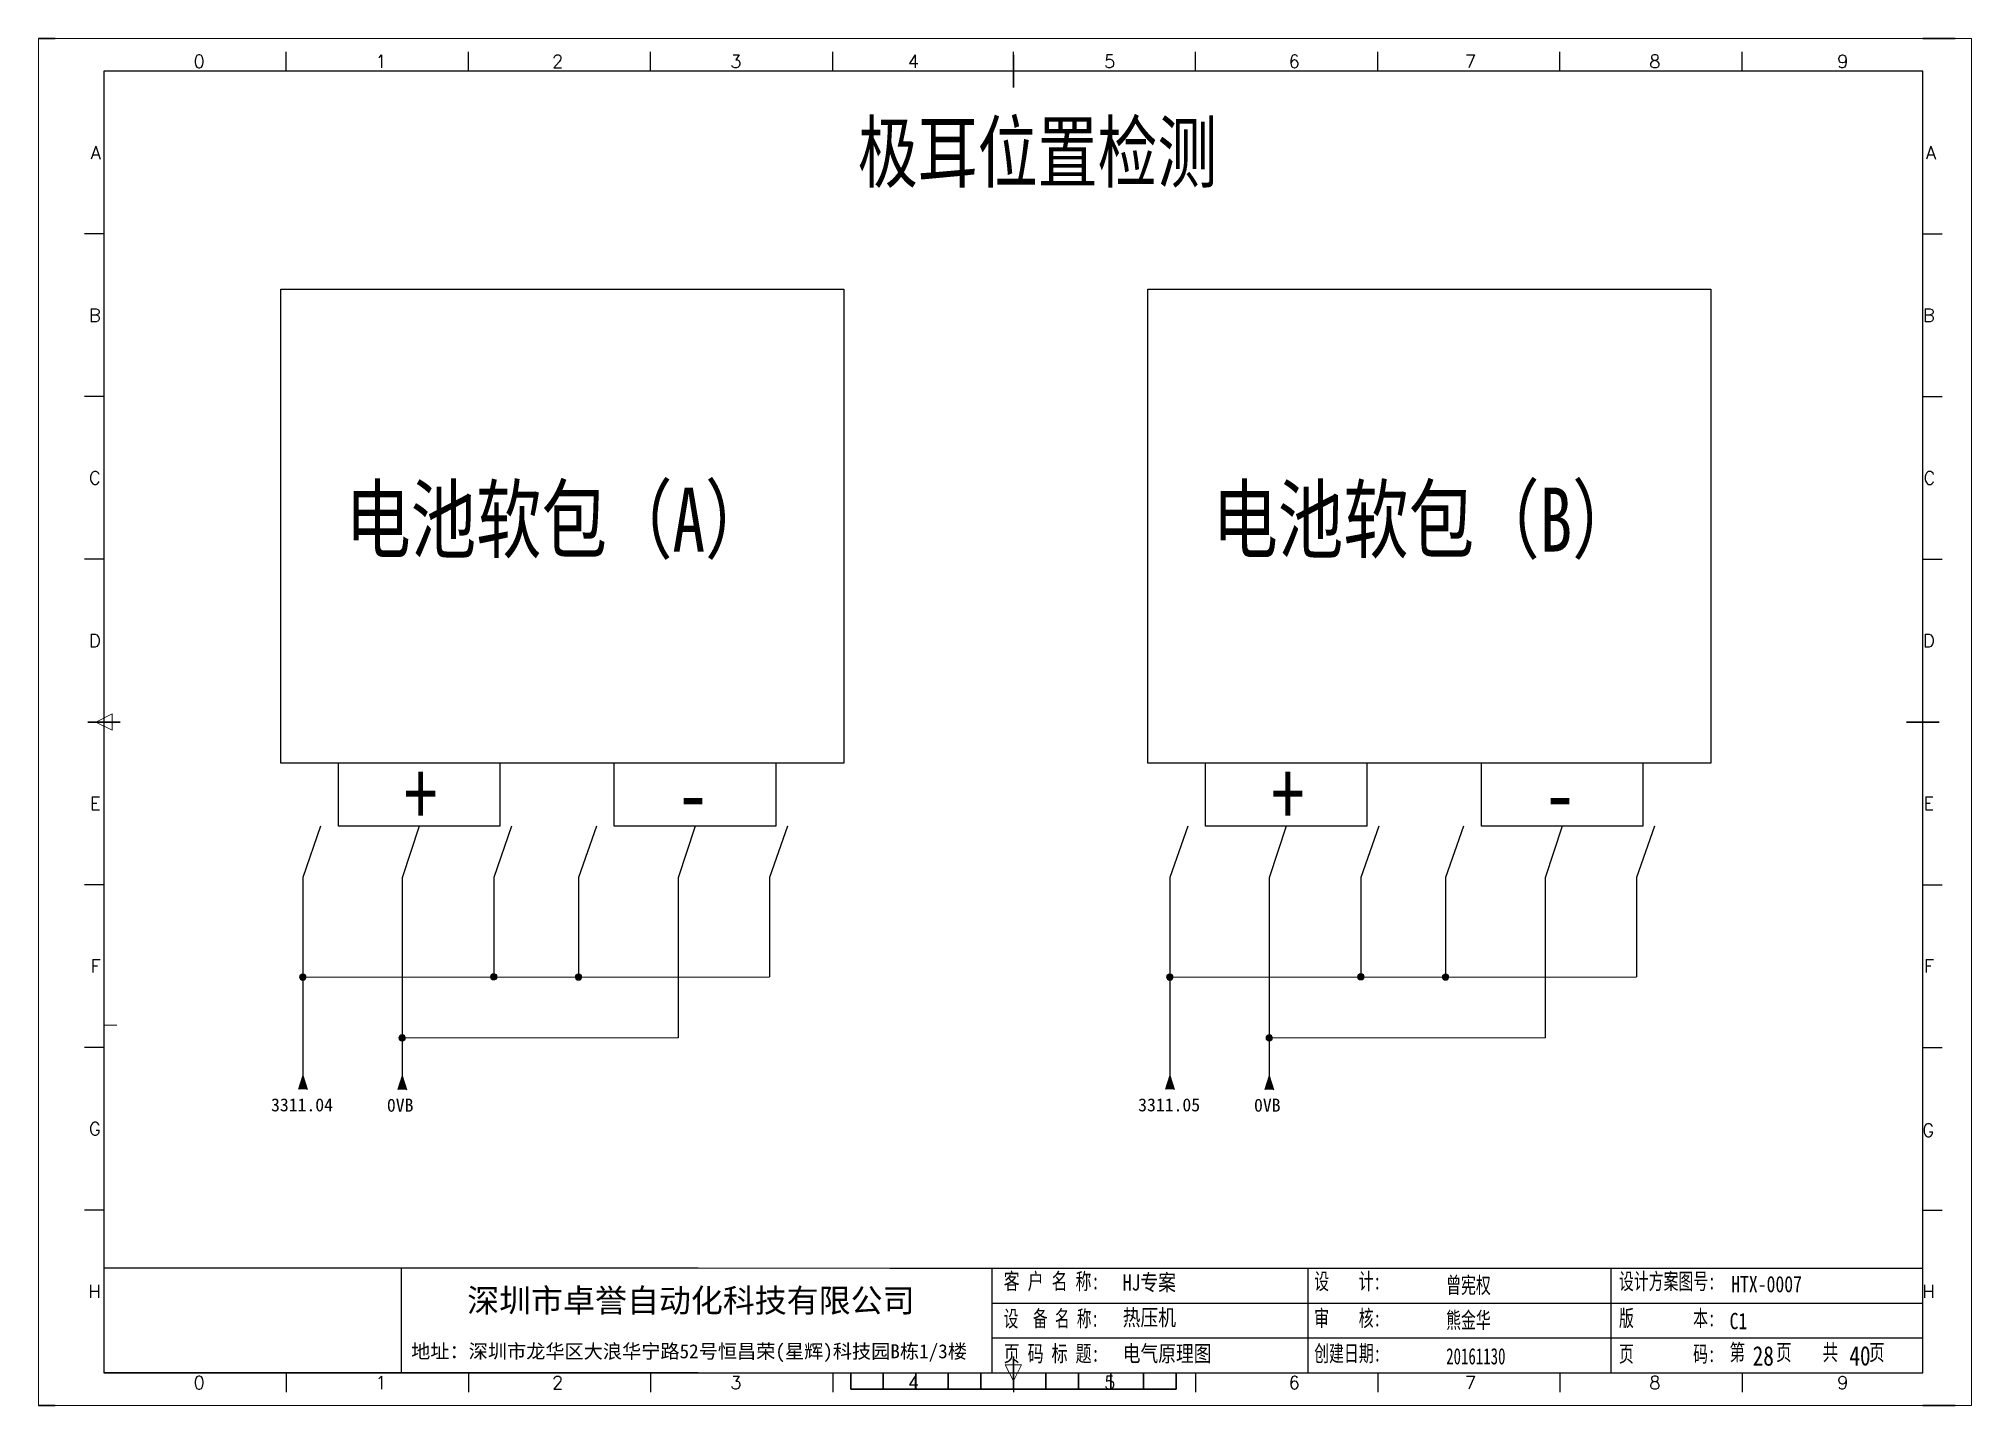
# Model space of a CAD drawing. Extents: x 35123 to 43919, y -4314 to -326.
# Drawn here: x 38294.6 to 38591.6, y -3613.9 to -3403.9 of the extents above; entities that cross this region are included whole.
import ezdxf
from ezdxf.enums import TextEntityAlignment as Align

# ---------------------------------------------------------------- set-up
doc = ezdxf.new("R2010")
doc.units = 0
doc.header["$MEASUREMENT"] = 0
doc.layers.add('AE_BOR', color=1, linetype='Continuous')
doc.layers.add('细实线层', color=7, linetype='Continuous')
doc.styles.add('Standard0.67', font='', dxfattribs={"width": 0.67})
doc.styles.add('Standard_0.8', font='SimSun.ttf', dxfattribs={"width": 0.8})
doc.styles.add('WD', font='romans.shx', dxfattribs={"bigfont": 'gbcbig.shx'})
doc.styles.add('宋', font='SimSun.ttf', dxfattribs={"width": 0.7})
doc.styles.add('宋体', font='SimSun.ttf', dxfattribs={"width": 0.75})
doc.styles.get('Standard0.67').set_extended_font_data('FangSong_GB2312')

msp = doc.modelspace()

# ---------------------------------------------------------------- texts
at = {"style": '宋体', "width": 0.75}
msp.add_text('极耳位置检测', height=9, dxfattribs=at).set_placement((38448.115, -3425.813), align=Align.CENTER)
for s, p in [('电池软包（A）', (38341.734, -3482.675)), ('电池软包（B）', (38474.983, -3482.675)), ('+', (38350.815, -3524.82)), ('+', (38484.064, -3524.82)), ('-', (38392.648, -3524.82)), ('-', (38525.897, -3524.82))]:
    msp.add_text(s, height=9.828, dxfattribs=at).set_placement(p)
for s, insert, char_height, width, attachment_point in [('{\\fSimSun|b0|i0|c134|p2;3311.04}', (38330.319, -3566.697), 2, 4.60095, 1), ('{\\fSimSun|b0|i0|c134|p2;0\\fSimSun|b0|i0|c0|p2;V\\fSimSun|b0|i0|c134|p2;B}', (38348.127, -3566.747), 2, 4.60095, 1), ('{\\fSimSun|b0|i0|c134|p2;0\\fSimSun|b0|i0|c0|p2;V\\fSimSun|b0|i0|c134|p2;B}', (38348.127, -3566.747), 2, 4.60095, 1), ('{\\fSimSun|b0|i0|c134|p2;3311.05}', (38463.568, -3566.697), 2, 4.60095, 1), ('{\\fSimSun|b0|i0|c134|p2;0\\fSimSun|b0|i0|c0|p2;V\\fSimSun|b0|i0|c134|p2;B}', (38481.376, -3566.747), 2, 4.60095, 1), ('{\\fSimSun|b0|i0|c134|p2;0\\fSimSun|b0|i0|c0|p2;V\\fSimSun|b0|i0|c134|p2;B}', (38481.376, -3566.747), 2, 4.60095, 1), ('{\\fSimSun|b0|i0|c134|p2;深圳市卓誉自动化科技有限公司}', (38360.463, -3599.958), 3.6, 80.67766, 7), ('{\\fSimSun|b0|i0|c134|p2;地址：深圳市龙华区大浪华宁路52号恒昌荣(星辉)科技园B栋1/3楼}', (38351.851, -3607.218), 2.16, 89.25675, 7)]:
    msp.add_mtext(s, dxfattribs=dict(insert=insert, char_height=char_height, width=width, attachment_point=attachment_point))
at = {"ltscale": 2, "attachment_point": 1}
for s, insert, char_height, width, style in [('{\\fSimSun|b0|i0|c134|p2;\\W0.72;客 户 名 称:}', (38442.911, -3593.553), 2.5, 16.24768, 'Standard0.67'), ('HJ专案', (38461.198, -3593.727), 2.5, 33.90777, 'Standard_0.8'), ('{\\fSimSun|b0|i0|c134|p2;设    计:}', (38490.625, -3593.553), 2.5, 12.03121, 'Standard0.67'), ('{\\fSimSun|b0|i0|c134|p2;设计方案图号:}', (38537.458, -3593.553), 2.5, 15.1644, 'Standard0.67'), ('{\\fSimSun|b0|i0|c134|p2;曾宪权}', (38510.903, -3594.155), 2.5, 12.03121, 'Standard0.67'), ('{\\f@SimSun|b0|i0|c134|p2;HTX-0007}', (38554.697, -3593.994), 2.5, 33.90777, 'Standard_0.8'), ('{\\fSimSun|b0|i0|c134|p2;\\W0.66;设  备 名 称:}', (38442.911, -3599.282), 2.5, 15.12342, 'Standard0.67'), ('{\\fSimSun|b0|i0|c134|p2;热压机}', (38461.198, -3599.115), 2.5, 33.90777, 'Standard_0.8'), ('{\\fSimSun|b0|i0|c134|p2;审    核:}', (38490.625, -3599.227), 2.5, 12.03121, 'Standard0.67'), ('{\\fSimSun|b0|i0|c134|p2;熊金华}', (38510.903, -3599.517), 2.5, 12.03121, 'Standard0.67'), ('{\\fSimSun|b0|i0|c134|p2;版        本:}', (38537.458, -3599.227), 2.5, 16.84978, 'Standard0.67'), ('C1', (38554.457, -3599.667), 2.5, 5.97175, 'Standard_0.8'), ('{\\fSimSun|b0|i0|c134|p2;\\W0.72;页 码 标 题:}', (38442.911, -3604.65), 2.5, 15.12342, 'Standard0.67'), ('{\\fSimSun|b0|i0|c134|p2;电气原理图}', (38461.198, -3604.663), 2.5, 33.90777, 'Standard_0.8'), ('{\\fSimSun|b0|i0|c134|p2;创建日期:}', (38490.625, -3604.634), 2.5, 12.03121, 'Standard0.67'), ('{\\fSimSun|b0|i0|c134|p2;20161130}', (38510.903, -3605.075), 2.5, 12.03121, 'Standard0.67'), ('{\\fSimSun|b0|i0|c134|p2;页        码:}', (38537.458, -3604.713), 2.5, 15.72579, 'Standard0.67'), ('第    页    共    页', (38554.455, -3604.468), 2.5, 33.90777, '宋'), ('28', (38558.003, -3604.773), 3, 3.76639, 'Standard_0.8'), ('40', (38572.861, -3604.748), 3, 3.76639, 'Standard_0.8')]:
    msp.add_mtext(s, dxfattribs=dict(at, insert=insert, char_height=char_height, width=width, style=style))

# ---------------------------------------------------------------- blocks, each defined once
blk = doc.blocks.new('gb_a2_a')
for p, q in [((584, 410), (25, 410)), ((25, 410), (25, 10)), ((584, 10), (584, 410)), ((25, 10), (584, 10))]:
    blk.add_line(p, q)
at = {"lineweight": 9, "ltscale": 0.1}
blk.add_line((25, 116.86), (29, 116.86), dxfattribs=at)
at = {"layer": 'AE_BOR', "lineweight": 30}
for p, q in [((10, 420), (4.93, 420)), ((594, 420), (584, 420)), ((4.93, 0), (10, 0)), ((594, 0), (584, 0))]:
    blk.add_line(p, q, dxfattribs=at)
at = {"layer": 'AE_BOR', "color": 1, "lineweight": 15}
for p, q in [((4.93, 420), (598.93, 420)), ((4.93, 0), (4.93, 420)), ((598.93, 420), (598.93, 0)), ((22.5, 210), (27.5, 212.5)), ((27.5, 207.5), (22.5, 210)), ((27.5, 212.5), (27.5, 207.5)), ((304.5, 7.5), (302, 12.5)), ((302, 12.5), (307, 12.5)), ((307, 12.5), (304.5, 7.5)), ((598.93, 0), (4.93, 0))]:
    blk.add_line(p, q, dxfattribs=at)
at = {"layer": 'AE_BOR'}
for p, q in [((81, 410), (81, 416)), ((137, 410), (137, 416)), ((193, 410), (193, 416)), ((249, 410), (249, 416)), ((304.5, 410), (304.5, 416)), ((360.5, 410), (360.5, 416)), ((416.5, 410), (416.5, 416)), ((472.5, 410), (472.5, 416)), ((528.5, 410), (528.5, 416)), ((25, 360), (19, 360)), ((584, 360), (590, 360)), ((25, 310), (19, 310)), ((584, 310), (590, 310)), ((25, 260), (19, 260)), ((584, 260), (590, 260)), ((25, 160), (19, 160)), ((584, 160), (590, 160)), ((25, 110), (19, 110)), ((584, 110), (590, 110)), ((25, 60), (19, 60)), ((584, 60), (590, 60)), ((81, 10), (81, 4)), ((137, 10), (137, 4)), ((193, 10), (193, 4)), ((249, 10), (249, 4)), ((304.5, 10), (304.5, 4)), ((360.5, 10), (360.5, 4)), ((416.5, 10), (416.5, 4)), ((472.5, 10), (472.5, 4)), ((528.5, 10), (528.5, 4))]:
    blk.add_line(p, q, dxfattribs=at)
at = {"layer": 'AE_BOR', "color": 2, "lineweight": 30}
for p, q in [((304.5, 405), (304.5, 415)), ((20, 210), (30, 210)), ((579, 210), (589, 210)), ((304.5, 10), (304.5, 15)), ((304.5, 15), (304.5, 5)), ((254.5, 5), (254.5, 10)), ((264.5, 5), (264.5, 10)), ((274.5, 5), (274.5, 10)), ((284.5, 5), (284.5, 10)), ((294.5, 5), (294.5, 10)), ((304.5, 10), (304.5, 5)), ((314.5, 5), (314.5, 10)), ((324.5, 5), (324.5, 10)), ((334.5, 5), (334.5, 10)), ((344.5, 5), (344.5, 10)), ((354.5, 5), (354.5, 10)), ((254.5, 5), (354.5, 5))]:
    blk.add_line(p, q, dxfattribs=at)
at = {"layer": 'AE_BOR', "style": 'WD'}
for s, p in [('0', (54.27, 411)), ('1', (110.12, 411)), ('2', (164.42, 411)), ('3', (219.22, 411)), ('4', (273.82, 411)), ('5', (334.12, 411)), ('6', (390.81, 411)), ('7', (445.01, 411)), ('8', (501.67, 411)), ('9', (559.4, 411)), ('0', (54.27, 5)), ('1', (110.12, 5)), ('2', (164.42, 5)), ('3', (219.22, 5)), ('4', (273.82, 5)), ('5', (334.12, 5)), ('6', (390.81, 5)), ('7', (445.01, 5)), ('8', (501.67, 5)), ('9', (559.4, 5))]:
    blk.add_text(s, height=4, dxfattribs=at).set_placement(p, align=Align.CENTER)
for s, p in [('A', (24, 385)), ('A', (588.05, 385)), ('B', (24, 335)), ('B', (587.67, 335)), ('C', (24, 285)), ('C', (587.86, 285)), ('D', (24, 235)), ('D', (587.67, 235)), ('E', (24, 185)), ('E', (587.48, 185)), ('F', (24, 135)), ('F', (587.48, 135)), ('F', (587.48, 135)), ('G', (24, 85)), ('G', (587.48, 84.56)), ('H', (24, 35)), ('H', (587.67, 35))]:
    blk.add_text(s, height=4, dxfattribs=at).set_placement(p, align=Align.MIDDLE_RIGHT)

# ---------------------------------------------------------------- hatches: boundary and pattern name
at = {"lineweight": 0}
h = msp.add_hatch(color=256, dxfattribs=at)
edge = h.paths.add_edge_path()
edge.add_arc((38335.191, -3548.062), 0.5, 0, 360)
h = msp.add_hatch(color=256, dxfattribs=at)
edge = h.paths.add_edge_path()
edge.add_arc((38364.541, -3548.011), 0.5, 0, 360)
h = msp.add_hatch(color=256, dxfattribs=at)
edge = h.paths.add_edge_path()
edge.add_arc((38377.577, -3548.062), 0.5, 0, 360)
h = msp.add_hatch(color=256, dxfattribs=at)
edge = h.paths.add_edge_path()
edge.add_arc((38468.439, -3548.062), 0.5, 0, 360)
h = msp.add_hatch(color=256, dxfattribs=at)
edge = h.paths.add_edge_path()
edge.add_arc((38497.79, -3548.011), 0.5, 0, 360)
h = msp.add_hatch(color=256, dxfattribs=at)
edge = h.paths.add_edge_path()
edge.add_arc((38510.825, -3548.062), 0.5, 0, 360)
h = msp.add_hatch(color=256, dxfattribs=at)
edge = h.paths.add_edge_path()
edge.add_arc((38350.476, -3557.415), 0.5, 0, 360)
h = msp.add_hatch(color=256, dxfattribs=at)
edge = h.paths.add_edge_path()
edge.add_arc((38483.725, -3557.415), 0.5, 0, 360)
for points in [[(38335.191, -3563.256), (38335.854, -3565.326), (38334.528, -3565.326)], [(38335.191, -3563.256), (38335.854, -3565.326), (38334.528, -3565.326)], [(38350.476, -3563.307), (38351.139, -3565.376), (38349.813, -3565.376)], [(38350.476, -3563.307), (38351.139, -3565.376), (38349.813, -3565.376)], [(38468.439, -3563.256), (38469.103, -3565.326), (38467.776, -3565.326)], [(38468.439, -3563.256), (38469.103, -3565.326), (38467.776, -3565.326)], [(38483.725, -3563.307), (38484.388, -3565.376), (38483.061, -3565.376)], [(38483.725, -3563.307), (38484.388, -3565.376), (38483.061, -3565.376)]]:
    msp.add_hatch(color=256).paths.add_polyline_path(points)

# ---------------------------------------------------------------- linework, layer by layer
for p, q in [((38331.827, -3442.337), (38418.326, -3442.337)), ((38331.827, -3515.206), (38331.827, -3442.337)), ((38418.326, -3442.337), (38418.326, -3515.206)), ((38465.076, -3442.337), (38551.575, -3442.337)), ((38465.076, -3515.206), (38465.076, -3442.337)), ((38551.575, -3442.337), (38551.575, -3515.206)), ((38418.326, -3515.206), (38331.827, -3515.206)), ((38340.687, -3524.859), (38340.687, -3515.206)), ((38365.489, -3515.206), (38365.489, -3524.859)), ((38383.073, -3524.859), (38383.073, -3515.206)), ((38407.875, -3515.206), (38407.875, -3524.859)), ((38551.575, -3515.206), (38465.076, -3515.206)), ((38473.935, -3524.859), (38473.935, -3515.206)), ((38498.738, -3515.206), (38498.738, -3524.859)), ((38516.321, -3524.859), (38516.321, -3515.206)), ((38541.123, -3515.206), (38541.123, -3524.859)), ((38337.941, -3524.859), (38335.191, -3532.766)), ((38365.489, -3524.859), (38340.687, -3524.859)), ((38353.088, -3524.859), (38350.476, -3532.816)), ((38367.291, -3524.859), (38364.541, -3532.766)), ((38380.327, -3524.859), (38377.577, -3532.766)), ((38407.875, -3524.859), (38383.073, -3524.859)), ((38395.474, -3524.859), (38392.862, -3532.816)), ((38409.677, -3524.859), (38406.927, -3532.766)), ((38471.189, -3524.859), (38468.439, -3532.766)), ((38498.738, -3524.859), (38473.935, -3524.859)), ((38486.336, -3524.859), (38483.725, -3532.816)), ((38500.54, -3524.859), (38497.79, -3532.766)), ((38513.575, -3524.859), (38510.825, -3532.766)), ((38541.123, -3524.859), (38516.321, -3524.859)), ((38528.722, -3524.859), (38526.111, -3532.816)), ((38542.926, -3524.859), (38540.176, -3532.766)), ((38335.191, -3532.766), (38335.191, -3563.256)), ((38350.476, -3532.816), (38350.476, -3563.307)), ((38364.541, -3532.766), (38364.541, -3548.011)), ((38377.577, -3532.766), (38377.577, -3548.062)), ((38392.862, -3532.816), (38392.862, -3557.415)), ((38406.927, -3532.766), (38406.927, -3548.011)), ((38468.439, -3532.766), (38468.439, -3563.256)), ((38483.725, -3532.816), (38483.725, -3563.307)), ((38497.79, -3532.766), (38497.79, -3548.011)), ((38510.825, -3532.766), (38510.825, -3548.062)), ((38526.111, -3532.816), (38526.111, -3557.415)), ((38540.176, -3532.766), (38540.176, -3548.011)), ((38335.191, -3563.256), (38334.528, -3565.326)), ((38335.191, -3563.256), (38334.528, -3565.326)), ((38335.191, -3563.256), (38335.854, -3565.326)), ((38335.191, -3563.256), (38335.854, -3565.326)), ((38350.476, -3563.307), (38349.813, -3565.376)), ((38350.476, -3563.307), (38349.813, -3565.376)), ((38350.476, -3563.307), (38351.139, -3565.376)), ((38350.476, -3563.307), (38351.139, -3565.376)), ((38468.439, -3563.256), (38467.776, -3565.326)), ((38468.439, -3563.256), (38467.776, -3565.326)), ((38468.439, -3563.256), (38469.103, -3565.326)), ((38468.439, -3563.256), (38469.103, -3565.326)), ((38483.725, -3563.307), (38483.061, -3565.376)), ((38483.725, -3563.307), (38483.061, -3565.376)), ((38483.725, -3563.307), (38484.388, -3565.376)), ((38483.725, -3563.307), (38484.388, -3565.376)), ((38350.295, -3592.785), (38350.295, -3608.87)), ((38441.108, -3598.146), (38485.359, -3598.146)), ((38485.359, -3598.146), (38554.145, -3598.146)), ((38554.145, -3598.146), (38584.143, -3598.146)), ((38441.108, -3603.508), (38485.359, -3603.508)), ((38485.359, -3603.508), (38554.145, -3603.508)), ((38554.145, -3603.508), (38584.143, -3603.508)), ((38425.409, -3608.87), (38485.359, -3608.87)), ((38485.359, -3608.87), (38554.145, -3608.87))]:
    msp.add_line(p, q)
at = {"ltscale": 2}
for p, q in [((38395.947, -3592.785), (38304.643, -3592.785)), ((38425.409, -3592.785), (38584.143, -3592.785)), ((38441.108, -3592.785), (38441.108, -3608.87)), ((38489.673, -3608.87), (38489.673, -3592.785)), ((38536.254, -3608.87), (38536.254, -3592.785)), ((38395.947, -3608.87), (38304.643, -3608.87)), ((38554.145, -3608.87), (38584.143, -3608.87))]:
    msp.add_line(p, q, dxfattribs=at)
at = {"lineweight": 9, "ltscale": 0.1}
for p, q in [((38395.947, -3592.785), (38425.409, -3592.785)), ((38395.947, -3608.87), (38425.409, -3608.87)), ((38424.052, -3608.87), (38424.052, -3608.87)), ((38424.052, -3608.87), (38424.052, -3608.87))]:
    msp.add_line(p, q, dxfattribs=at)
at = {"lineweight": 0}
for centre in [(38335.191, -3548.062), (38364.541, -3548.011), (38377.577, -3548.062), (38468.439, -3548.062), (38497.79, -3548.011), (38510.825, -3548.062), (38350.476, -3557.415), (38483.725, -3557.415)]:
    msp.add_circle(centre, 0.5, dxfattribs=at)
at = {"layer": '细实线层', "lineweight": 0}
for p, q in [((38335.191, -3548.062), (38406.927, -3548.062)), ((38468.439, -3548.062), (38540.176, -3548.062)), ((38350.476, -3557.415), (38392.862, -3557.415)), ((38483.725, -3557.415), (38526.111, -3557.415))]:
    msp.add_line(p, q, dxfattribs=at)

# ---------------------------------------------------------------- block references
at = {"xscale": 0.5, "yscale": 0.5, "zscale": 0.5}
msp.add_blockref('gb_a2_a', (38292.143, -3613.87), dxfattribs=at)

msp.set_redraw_order([(e.dxf.handle, doc.entitydb.next_handle()) for e in msp.query("TEXT MTEXT ATTDEF DIMENSION ARC_DIMENSION")])  # texts and dimensions are drawn at this point

doc.saveas('drawing.dxf')
